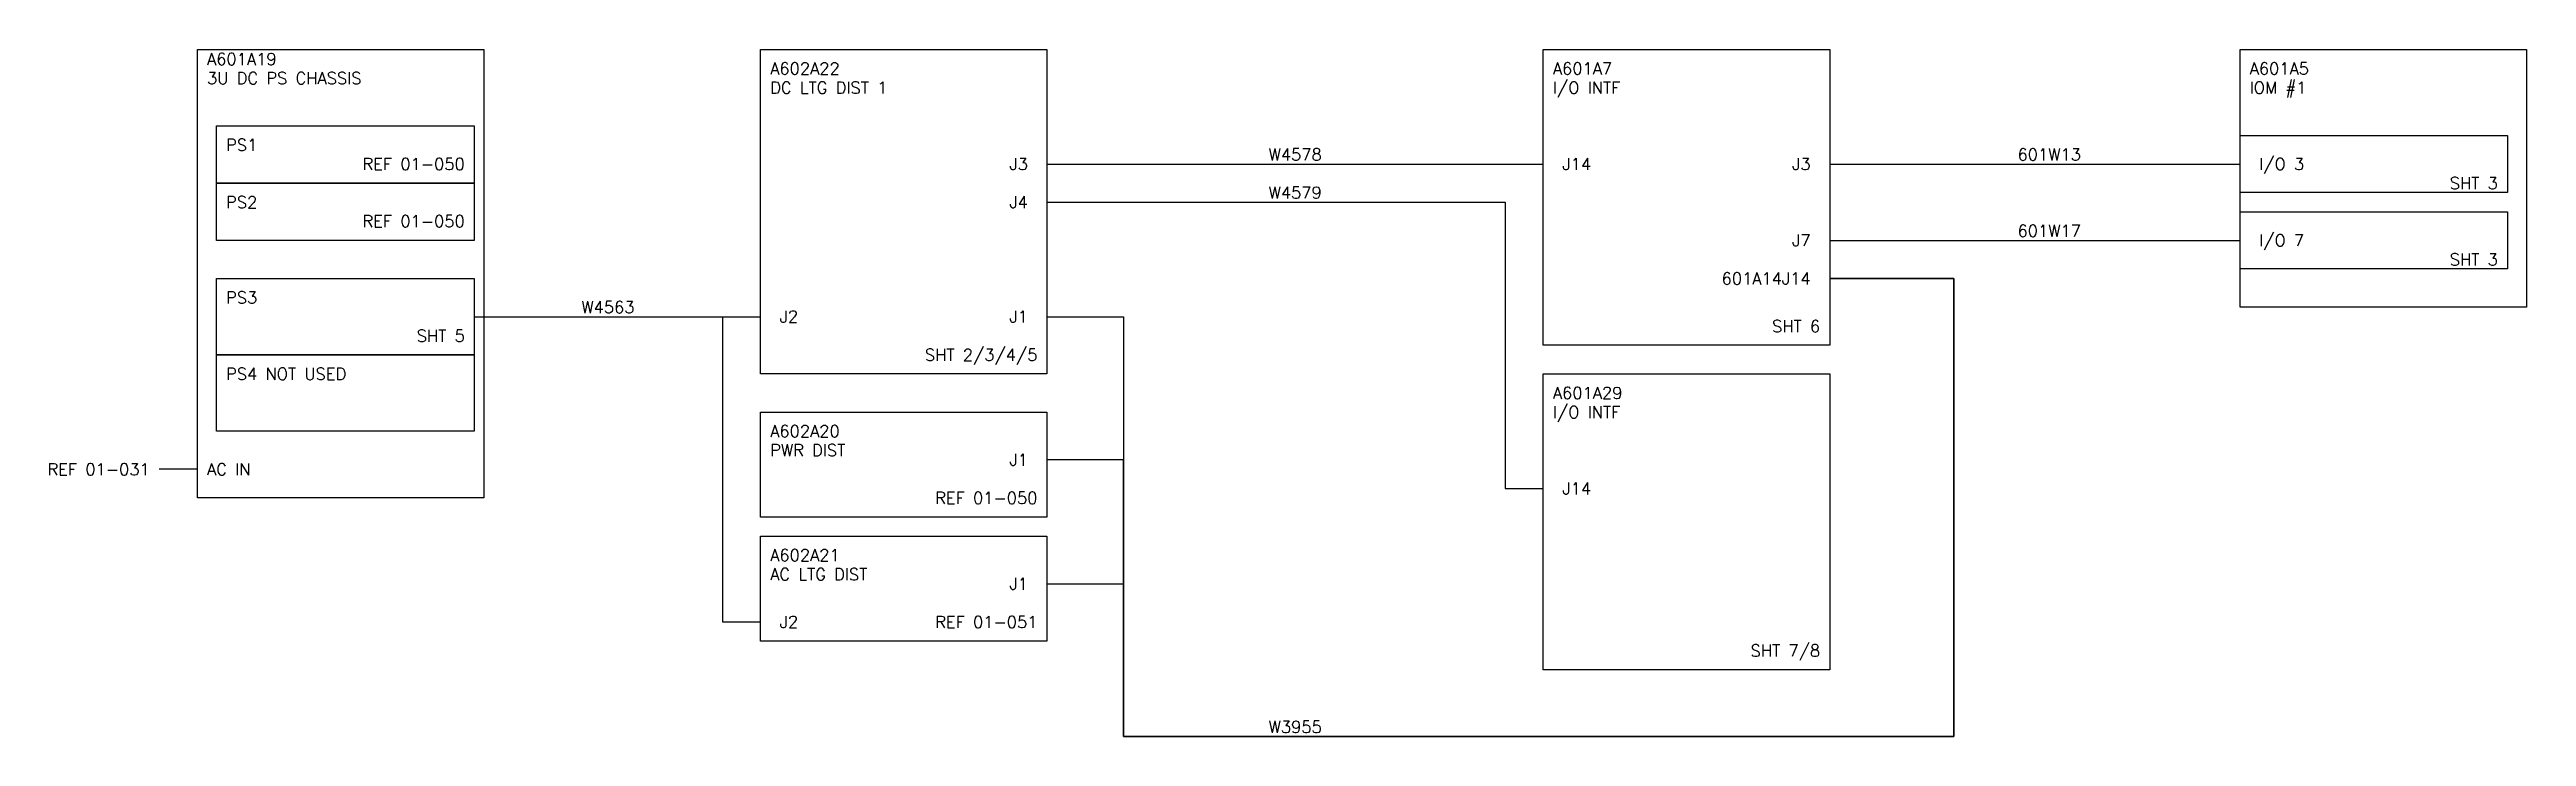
# Model space of a CAD drawing. Extents: x -29 to 207, y 0 to 19.
# Drawn here: x -29.15 to -3.2, y 8.8 to 16 of the extents above; entities that cross this region are included whole.
import ezdxf
from ezdxf.enums import TextEntityAlignment as Align

# ---------------------------------------------------------------- set-up
doc = ezdxf.new("R2010")
doc.units = 0
doc.header["$MEASUREMENT"] = 0
doc.layers.get('0').update_dxf_attribs({"linetype": 'CONTINUOUS'})
doc.styles.add('SCHEMATIC', font='romans.shx', dxfattribs={"height": 0.125})

msp = doc.modelspace()

# ---------------------------------------------------------------- texts
at = {"style": 'SCHEMATIC'}
for s, p in [('A601A19', (-27.5, 15.9)), ('A602A22', (-21.6, 15.8)), ('A601A7', (-13.4, 15.8)), ('A601A5', (-6.1, 15.8)), ('3U DC PS CHASSIS', (-27.5, 15.7)), ('DC LTG DIST 1', (-21.6, 15.6)), ('I/O INTF', (-13.4, 15.6)), ('IOM #1', (-6.1, 15.6)), ('PS1', (-27.3, 15)), ('J14', (-13.3, 14.8)), ('I/O 3', (-6, 14.8)), ('PS2', (-27.3, 14.4)), ('I/O 7', (-6, 14)), ('PS3', (-27.3, 13.4)), ('J2', (-21.5, 13.2)), ('PS4 NOT USED', (-27.3, 12.6)), ('A601A29', (-13.4, 12.4)), ('I/O INTF', (-13.4, 12.2)), ('A602A20', (-21.6, 12)), ('PWR DIST', (-21.6, 11.8)), ('AC IN', (-27.5, 11.6)), ('J14', (-13.3, 11.4)), ('A602A21', (-21.6, 10.7)), ('AC LTG DIST', (-21.6, 10.5)), ('J2', (-21.5, 10))]:
    msp.add_text(s, height=0.125, dxfattribs=at).set_placement(p, align=Align.MIDDLE_LEFT)
for s, p in [('REF 01-050', (-24.8, 14.8)), ('J3', (-18.9, 14.8)), ('SHT 3', (-3.5, 14.6)), ('J4', (-18.9, 14.4)), ('REF 01-050', (-24.8, 14.2)), ('SHT 3', (-3.5, 13.8)), ('J1', (-18.9, 13.2)), ('SHT 5', (-24.8, 13)), ('SHT 2/3/4/5', (-18.8, 12.8)), ('J1', (-18.9, 11.7)), ('REF 01-031', (-28.1, 11.6)), ('REF 01-050', (-18.8, 11.3)), ('J1', (-18.9, 10.4)), ('REF 01-051', (-18.8, 10))]:
    msp.add_text(s, height=0.125, dxfattribs=at).set_placement(p, align=Align.MIDDLE_RIGHT)
for s, p in [('W4578', (-16.1, 14.9)), ('601W13', (-8.2, 14.9)), ('W4579', (-16.1, 14.5)), ('601W17', (-8.2, 14.1)), ('W4563', (-23.3, 13.3)), ('W3955', (-16.1, 8.9))]:
    msp.add_text(s, height=0.125, dxfattribs=at).set_placement(p, align=Align.MIDDLE_CENTER)
for s, p in [('J3', (-10.7, 14.8)), ('J7', (-10.7, 14)), ('601A14J14', (-10.7, 13.6)), ('SHT 6', (-10.6, 13.1)), ('SHT 7/8', (-10.6, 9.7))]:
    msp.add_text(s, height=0.125, rotation=0, dxfattribs=at).set_placement(p, align=Align.MIDDLE_RIGHT)

# ---------------------------------------------------------------- linework, layer by layer
msp.add_line((-27.6, 11.6), (-28, 11.6))
for points in [[(-27.6, 16), (-24.6, 16), (-24.6, 11.3), (-27.6, 11.3)], [(-21.7, 16), (-18.7, 16), (-18.7, 12.6), (-21.7, 12.6)], [(-13.5, 16), (-10.5, 16), (-10.5, 12.9), (-13.5, 12.9)], [(-6.2, 16), (-3.2, 16), (-3.2, 13.3), (-6.2, 13.3)], [(-27.4, 15.2), (-24.7, 15.2), (-24.7, 14.6), (-27.4, 14.6)], [(-6.2, 15.1), (-3.4, 15.1), (-3.4, 14.5), (-6.2, 14.5)], [(-27.4, 14.6), (-24.7, 14.6), (-24.7, 14), (-27.4, 14)], [(-6.2, 14.3), (-3.4, 14.3), (-3.4, 13.7), (-6.2, 13.7)], [(-27.4, 13.6), (-24.7, 13.6), (-24.7, 12.8), (-27.4, 12.8)], [(-27.4, 12.8), (-24.7, 12.8), (-24.7, 12), (-27.4, 12)], [(-13.5, 12.6), (-10.5, 12.6), (-10.5, 9.5), (-13.5, 9.5)], [(-21.7, 12.2), (-18.7, 12.2), (-18.7, 11.1), (-21.7, 11.1)], [(-21.7, 10.9), (-18.7, 10.9), (-18.7, 9.8), (-21.7, 9.8)]]:
    msp.add_lwpolyline(points, close=True)
for points in [[(-18.7, 14.8), (-17, 14.8), (-15.2, 14.8), (-13.5, 14.8)], [(-10.5, 14.8), (-8.9, 14.8), (-8, 14.8), (-6.2, 14.8)], [(-18.7, 14.4), (-13.9, 14.4), (-13.9, 11.4), (-13.5, 11.4)], [(-10.5, 14), (-9, 14), (-8.4, 14), (-6.2, 14)], [(-18.7, 13.2), (-17.9, 13.2), (-17.9, 8.8), (-9.2, 8.8), (-9.2, 13.6), (-10.5, 13.6)], [(-10.5, 13.6), (-9.2, 13.6), (-9.2, 8.8), (-17.9, 8.8), (-17.9, 11.7), (-18.7, 11.7)], [(-18.7, 10.4), (-17.9, 10.4), (-17.9, 8.8), (-9.2, 8.8), (-9.2, 13.6), (-10.5, 13.6)], [(-24.7, 13.2), (-21.7, 13.2)], [(-24.7, 13.2), (-22.1, 13.2), (-22.1, 10), (-21.7, 10)]]:
    msp.add_lwpolyline(points)

msp.set_redraw_order([(e.dxf.handle, doc.entitydb.next_handle()) for e in msp.query("TEXT MTEXT ATTDEF DIMENSION ARC_DIMENSION")])  # texts and dimensions are drawn at this point

doc.saveas('drawing.dxf')
